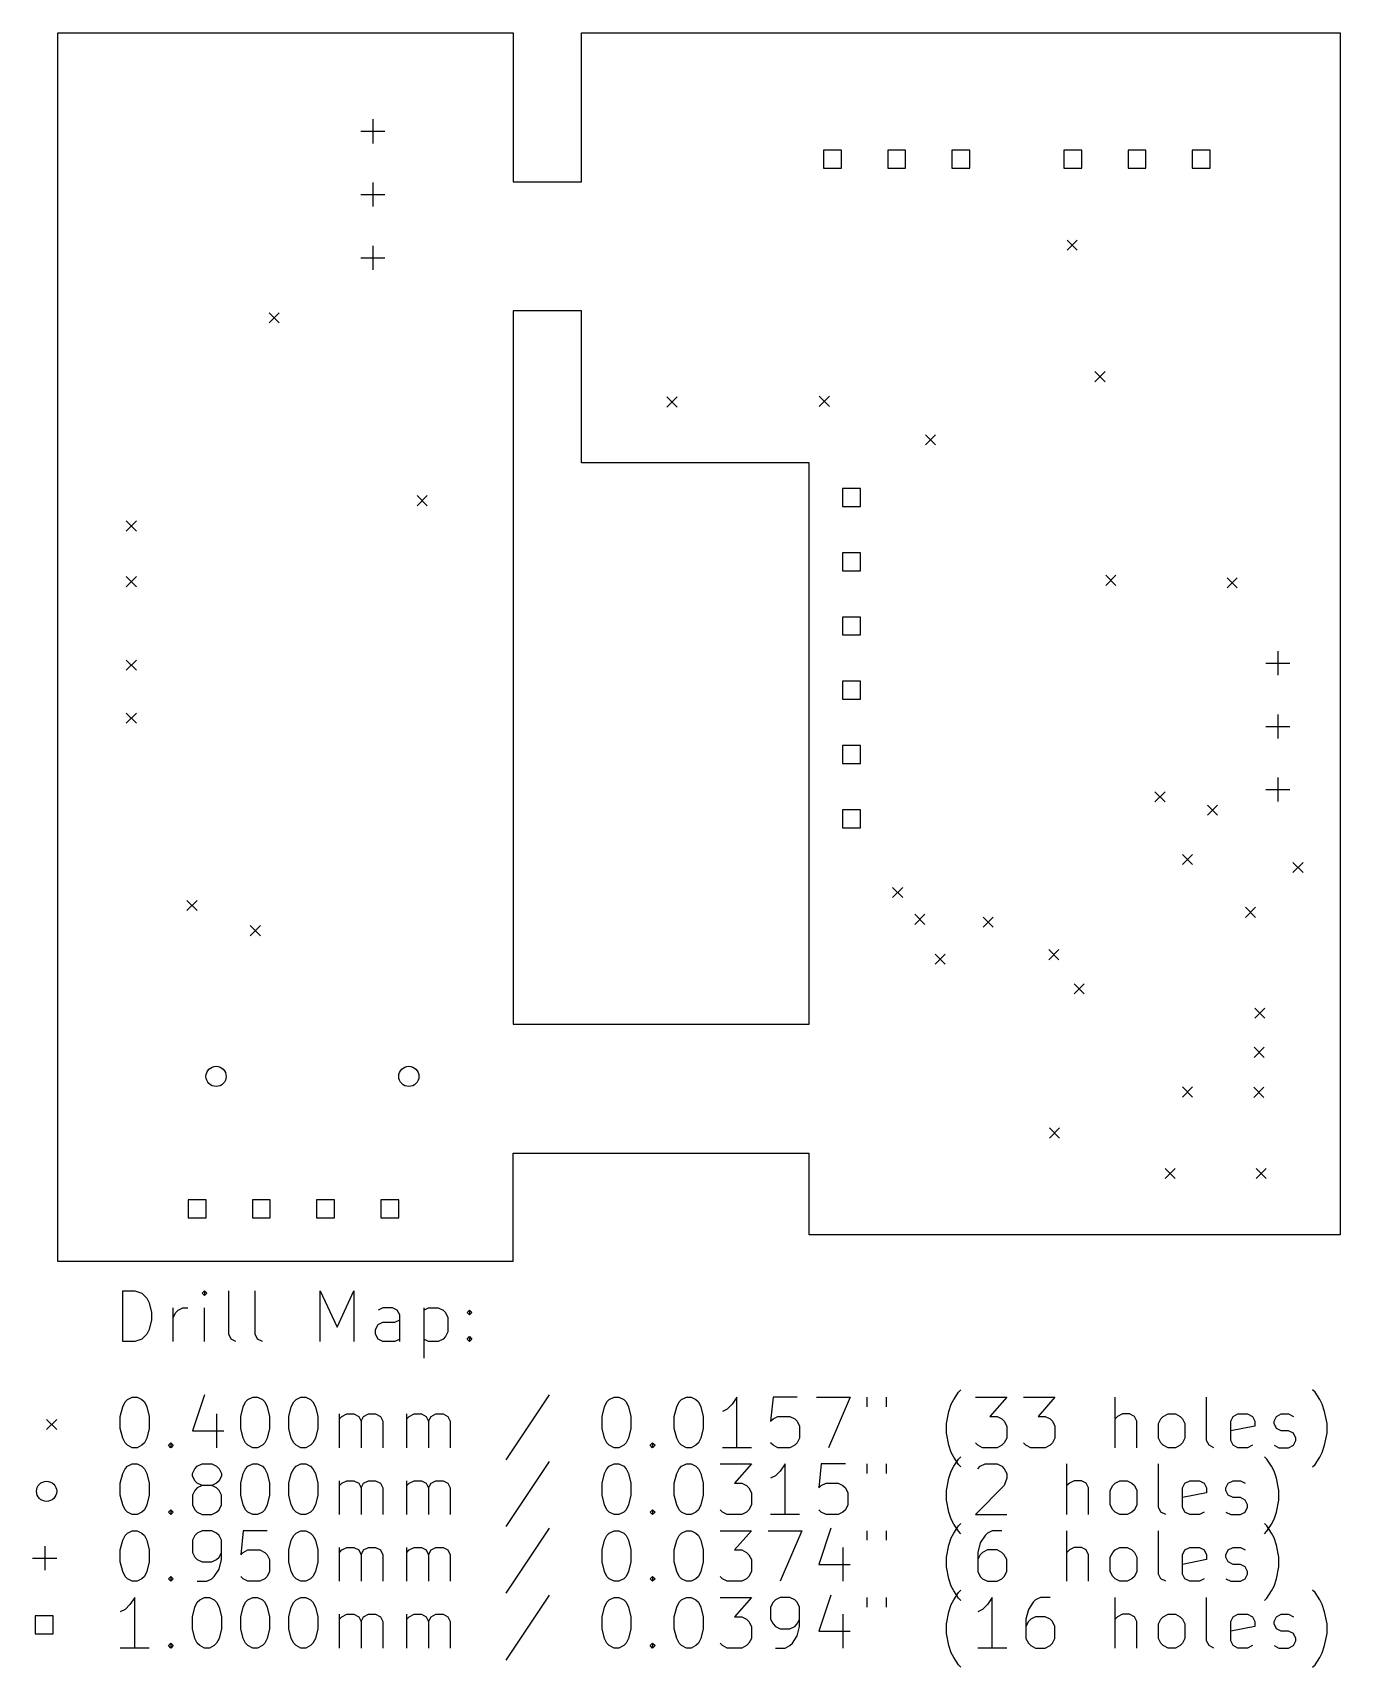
# Model space of a CAD drawing. Extents: x 3.47 to 5.51, y -4.55 to -2.01.
import ezdxf

# ---------------------------------------------------------------- set-up
doc = ezdxf.new("R2010")
doc.units = 0
doc.header["$MEASUREMENT"] = 0
doc.layers.add('BLACK', color=7, linetype='CONTINUOUS')

msp = doc.modelspace()

# ---------------------------------------------------------------- linework, layer by layer
at = {"layer": 'BLACK', "linetype": 'CONTINUOUS'}
for p, q in [((3.5118, -2.0079), (4.2205, -2.0079)), ((3.5118, -3.9203), (3.5118, -2.0079)), ((4.2205, -2.0079), (4.2205, -2.2402)), ((4.3268, -2.0079), (5.5079, -2.0079)), ((4.3268, -2.2402), (4.3268, -2.0079)), ((5.5079, -2.0079), (5.5079, -3.8789)), ((3.9833, -2.1614), (4.0207, -2.1614)), ((4.002, -2.1427), (4.002, -2.1801)), ((4.7312, -2.1908), (4.7034, -2.1908)), ((4.7034, -2.1908), (4.7034, -2.2186)), ((4.7312, -2.2186), (4.7312, -2.1908)), ((4.8312, -2.1908), (4.8034, -2.1908)), ((4.8034, -2.1908), (4.8034, -2.2186)), ((4.8312, -2.2186), (4.8312, -2.1908)), ((4.9312, -2.1908), (4.9034, -2.1908)), ((4.9034, -2.1908), (4.9034, -2.2186)), ((4.9312, -2.2186), (4.9312, -2.1908)), ((5.1053, -2.1908), (5.0774, -2.1908)), ((5.0774, -2.1908), (5.0774, -2.2186)), ((5.1053, -2.2186), (5.1053, -2.1908)), ((5.2053, -2.1908), (5.1774, -2.1908)), ((5.1774, -2.1908), (5.1774, -2.2186)), ((5.2053, -2.2186), (5.2053, -2.1908)), ((5.3053, -2.1908), (5.2774, -2.1908)), ((5.2774, -2.1908), (5.2774, -2.2186)), ((5.3053, -2.2186), (5.3053, -2.1908)), ((4.7034, -2.2186), (4.7312, -2.2186)), ((4.8034, -2.2186), (4.8312, -2.2186)), ((4.9034, -2.2186), (4.9312, -2.2186)), ((5.0774, -2.2186), (5.1053, -2.2186)), ((5.1774, -2.2186), (5.2053, -2.2186)), ((5.2774, -2.2186), (5.3053, -2.2186)), ((3.9833, -2.2598), (4.0207, -2.2598)), ((4.002, -2.2411), (4.002, -2.2785)), ((4.2205, -2.2402), (4.3268, -2.2402)), ((4.002, -2.3396), (4.002, -2.377)), ((5.0827, -2.3307), (5.0984, -2.3465)), ((5.0984, -2.3307), (5.0827, -2.3465)), ((3.9833, -2.3583), (4.0207, -2.3583)), ((4.2205, -2.4409), (4.2205, -3.5512)), ((4.3268, -2.4409), (4.2205, -2.4409)), ((4.3268, -2.6772), (4.3268, -2.4409)), ((3.8406, -2.4439), (3.8563, -2.4596)), ((3.8563, -2.4439), (3.8406, -2.4596)), ((5.126, -2.5354), (5.1417, -2.5512)), ((5.1417, -2.5354), (5.126, -2.5512)), ((4.4596, -2.5748), (4.4754, -2.5906)), ((4.4754, -2.5748), (4.4596, -2.5906)), ((4.6969, -2.5738), (4.7126, -2.5896)), ((4.7126, -2.5738), (4.6969, -2.5896)), ((4.8622, -2.6339), (4.878, -2.6496)), ((4.878, -2.6339), (4.8622, -2.6496)), ((4.6811, -2.6772), (4.3268, -2.6772)), ((4.6811, -3.5512), (4.6811, -2.6772)), ((4.761, -2.7174), (4.7331, -2.7174)), ((4.7331, -2.7174), (4.7331, -2.7452)), ((4.761, -2.7452), (4.761, -2.7174)), ((4.0709, -2.7283), (4.0866, -2.7441)), ((4.0866, -2.7283), (4.0709, -2.7441)), ((4.7331, -2.7452), (4.761, -2.7452)), ((3.6181, -2.7677), (3.6339, -2.7835)), ((3.6339, -2.7677), (3.6181, -2.7835)), ((4.761, -2.8174), (4.7331, -2.8174)), ((4.7331, -2.8174), (4.7331, -2.8452)), ((4.761, -2.8452), (4.761, -2.8174)), ((4.7331, -2.8452), (4.761, -2.8452)), ((3.6181, -2.8543), (3.6339, -2.8701)), ((3.6339, -2.8543), (3.6181, -2.8701)), ((5.1427, -2.8524), (5.1585, -2.8681)), ((5.1585, -2.8524), (5.1427, -2.8681)), ((5.3317, -2.8563), (5.3474, -2.872)), ((5.3474, -2.8563), (5.3317, -2.872)), ((4.761, -2.9174), (4.7331, -2.9174)), ((4.7331, -2.9174), (4.7331, -2.9452)), ((4.761, -2.9452), (4.761, -2.9174)), ((4.7331, -2.9452), (4.761, -2.9452)), ((5.4104, -2.9705), (5.4104, -3.0079)), ((3.6181, -2.9843), (3.6339, -3)), ((3.6339, -2.9843), (3.6181, -3)), ((5.3917, -2.9892), (5.4291, -2.9892)), ((4.761, -3.0174), (4.7331, -3.0174)), ((4.7331, -3.0174), (4.7331, -3.0452)), ((4.761, -3.0452), (4.761, -3.0174)), ((4.7331, -3.0452), (4.761, -3.0452)), ((3.6181, -3.0669), (3.6339, -3.0827)), ((3.6339, -3.0669), (3.6181, -3.0827)), ((5.4104, -3.0689), (5.4104, -3.1063)), ((5.3917, -3.0876), (5.4291, -3.0876)), ((4.761, -3.1174), (4.7331, -3.1174)), ((4.7331, -3.1174), (4.7331, -3.1452)), ((4.761, -3.1452), (4.761, -3.1174)), ((4.7331, -3.1452), (4.761, -3.1452)), ((5.4104, -3.1673), (5.4104, -3.2047)), ((5.2193, -3.1894), (5.235, -3.2051)), ((5.235, -3.1894), (5.2193, -3.2051)), ((5.3917, -3.186), (5.4291, -3.186)), ((4.761, -3.2174), (4.7331, -3.2174)), ((4.7331, -3.2174), (4.7331, -3.2452)), ((4.761, -3.2452), (4.761, -3.2174)), ((5.3012, -3.2101), (5.3169, -3.2258)), ((5.3169, -3.2101), (5.3012, -3.2258)), ((4.7331, -3.2452), (4.761, -3.2452)), ((5.2622, -3.2868), (5.278, -3.3025)), ((5.278, -3.2868), (5.2622, -3.3025)), ((5.4341, -3.2992), (5.4498, -3.315)), ((5.4498, -3.2992), (5.4341, -3.315)), ((3.7126, -3.3583), (3.7283, -3.374)), ((3.7283, -3.3583), (3.7126, -3.374)), ((4.811, -3.3382), (4.8268, -3.3539)), ((4.8268, -3.3382), (4.811, -3.3539)), ((4.8455, -3.3799), (4.8612, -3.3957)), ((4.8612, -3.3799), (4.8455, -3.3957)), ((5.3602, -3.3691), (5.376, -3.3848)), ((5.376, -3.3691), (5.3602, -3.3848)), ((3.811, -3.3976), (3.8268, -3.4134)), ((3.8268, -3.3976), (3.811, -3.4134)), ((4.952, -3.3843), (4.9677, -3.4)), ((4.9677, -3.3843), (4.952, -3.4)), ((4.877, -3.4419), (4.8927, -3.4577)), ((4.8927, -3.4419), (4.877, -3.4577)), ((5.0541, -3.435), (5.0699, -3.4508)), ((5.0699, -3.435), (5.0541, -3.4508)), ((5.0935, -3.4882), (5.1092, -3.5039)), ((5.1092, -3.4882), (5.0935, -3.5039)), ((5.3748, -3.526), (5.3906, -3.5417)), ((5.3906, -3.526), (5.3748, -3.5417)), ((4.2205, -3.5512), (4.6811, -3.5512)), ((5.3736, -3.587), (5.3894, -3.6028)), ((5.3894, -3.587), (5.3736, -3.6028)), ((5.2622, -3.6488), (5.278, -3.6646)), ((5.278, -3.6488), (5.2622, -3.6646)), ((5.3732, -3.6492), (5.389, -3.665)), ((5.389, -3.6492), (5.3732, -3.665)), ((5.0551, -3.7126), (5.0709, -3.7283)), ((5.0709, -3.7126), (5.0551, -3.7283)), ((4.2205, -3.9203), (4.2205, -3.752)), ((4.2205, -3.752), (4.6811, -3.752)), ((4.6811, -3.8789), (4.6811, -3.752)), ((5.2352, -3.7756), (5.251, -3.7913)), ((5.251, -3.7756), (5.2352, -3.7913)), ((5.377, -3.7756), (5.3927, -3.7913)), ((5.3927, -3.7756), (5.377, -3.7913)), ((3.7423, -3.8247), (3.7144, -3.8247)), ((3.7144, -3.8247), (3.7144, -3.8525)), ((3.7423, -3.8525), (3.7423, -3.8247)), ((3.8423, -3.8247), (3.8144, -3.8247)), ((3.8144, -3.8247), (3.8144, -3.8525)), ((3.8423, -3.8525), (3.8423, -3.8247)), ((3.9423, -3.8247), (3.9144, -3.8247)), ((3.9144, -3.8247), (3.9144, -3.8525)), ((3.9423, -3.8525), (3.9423, -3.8247)), ((4.0423, -3.8247), (4.0144, -3.8247)), ((4.0144, -3.8247), (4.0144, -3.8525)), ((4.0423, -3.8525), (4.0423, -3.8247)), ((3.7144, -3.8525), (3.7423, -3.8525)), ((3.8144, -3.8525), (3.8423, -3.8525)), ((3.9144, -3.8525), (3.9423, -3.8525)), ((4.0144, -3.8525), (4.0423, -3.8525)), ((5.5079, -3.8789), (4.6811, -3.8789)), ((4.2205, -3.9203), (3.5118, -3.9203)), ((3.6125, -4.0449), (3.6125, -3.9661)), ((3.6125, -3.9661), (3.6313, -3.9661)), ((3.6313, -3.9661), (3.6425, -3.9699)), ((3.74, -3.9661), (3.7362, -3.9699)), ((3.7437, -3.9699), (3.74, -3.9661)), ((3.74, -3.9661), (3.74, -3.9736)), ((3.7775, -4.0336), (3.7775, -3.9661)), ((3.8187, -4.0336), (3.8187, -3.9661)), ((3.92, -4.0449), (3.92, -3.9661)), ((3.92, -3.9661), (3.9462, -4.0224)), ((3.9462, -4.0224), (3.9725, -3.9661)), ((3.9725, -3.9661), (3.9725, -4.0449)), ((3.6425, -3.9699), (3.65, -3.9774)), ((3.65, -3.9774), (3.6538, -3.9849)), ((3.6538, -3.9849), (3.6575, -3.9999)), ((3.6913, -4.0449), (3.6913, -3.9924)), ((3.6987, -3.9961), (3.7062, -3.9924)), ((3.7062, -3.9924), (3.7137, -3.9924)), ((3.7362, -3.9699), (3.74, -3.9736)), ((3.74, -3.9736), (3.7437, -3.9699)), ((3.74, -4.0449), (3.74, -3.9924)), ((4.0175, -3.9924), (4.01, -3.9961)), ((4.0325, -3.9924), (4.0175, -3.9924)), ((4.04, -3.9961), (4.0325, -3.9924)), ((4.0812, -3.9924), (4.0812, -4.0711)), ((4.0812, -3.9961), (4.0887, -3.9924)), ((4.0887, -3.9924), (4.1037, -3.9924)), ((4.1037, -3.9924), (4.1112, -3.9961)), ((3.6575, -4.0111), (3.6538, -4.0261)), ((3.6575, -3.9999), (3.6575, -4.0111)), ((3.6913, -4.0074), (3.695, -3.9999)), ((3.695, -3.9999), (3.6987, -3.9961)), ((4.0062, -4.0261), (4.01, -4.0186)), ((4.01, -4.0186), (4.0175, -4.0149)), ((4.0175, -4.0149), (4.0362, -4.0149)), ((4.0362, -4.0149), (4.0437, -4.0111)), ((4.0437, -4.0036), (4.04, -3.9961)), ((4.0437, -4.0449), (4.0437, -4.0036)), ((4.1112, -3.9961), (4.1149, -3.9999)), ((4.1149, -3.9999), (4.1187, -4.0074)), ((4.1187, -4.0074), (4.1187, -4.0299)), ((4.1487, -3.9999), (4.1524, -3.9961)), ((4.1524, -4.0036), (4.1487, -3.9999)), ((4.1524, -3.9961), (4.1562, -3.9999)), ((4.1524, -3.9961), (4.1524, -4.0036)), ((4.1562, -3.9999), (4.1524, -4.0036)), ((3.6313, -4.0449), (3.6125, -4.0449)), ((3.6425, -4.0411), (3.6313, -4.0449)), ((3.65, -4.0336), (3.6425, -4.0411)), ((3.6538, -4.0261), (3.65, -4.0336)), ((3.7812, -4.0411), (3.7775, -4.0336)), ((3.7887, -4.0449), (3.7812, -4.0411)), ((3.8225, -4.0411), (3.8187, -4.0336)), ((3.83, -4.0449), (3.8225, -4.0411)), ((4.0062, -4.0336), (4.0062, -4.0261)), ((4.01, -4.0411), (4.0062, -4.0336)), ((4.0175, -4.0449), (4.01, -4.0411)), ((4.0362, -4.0449), (4.0175, -4.0449)), ((4.0437, -4.0411), (4.0362, -4.0449)), ((4.0887, -4.0449), (4.0812, -4.0411)), ((4.1037, -4.0449), (4.0887, -4.0449)), ((4.1112, -4.0411), (4.1037, -4.0449)), ((4.1149, -4.0374), (4.1112, -4.0411)), ((4.1187, -4.0299), (4.1149, -4.0374)), ((4.1487, -4.0411), (4.1524, -4.0374)), ((4.1524, -4.0449), (4.1487, -4.0411)), ((4.1524, -4.0374), (4.1562, -4.0411)), ((4.1524, -4.0374), (4.1524, -4.0449)), ((4.1562, -4.0411), (4.1524, -4.0449)), ((4.9136, -4.124), (4.9173, -4.1202)), ((5.4685, -4.124), (5.4648, -4.1202)), ((3.6088, -4.1615), (3.6125, -4.1465)), ((3.6125, -4.1465), (3.6163, -4.139)), ((3.6163, -4.139), (3.62, -4.1352)), ((3.62, -4.1352), (3.6275, -4.1315)), ((3.6275, -4.1315), (3.635, -4.1315)), ((3.635, -4.1315), (3.6425, -4.1352)), ((3.6425, -4.1352), (3.6463, -4.139)), ((3.6463, -4.139), (3.65, -4.1465)), ((3.65, -4.1465), (3.6538, -4.1615)), ((3.74, -4.1277), (3.7212, -4.184)), ((3.7962, -4.1615), (3.8, -4.1465)), ((3.8, -4.1465), (3.8037, -4.139)), ((3.8037, -4.139), (3.8075, -4.1352)), ((3.8075, -4.1352), (3.815, -4.1315)), ((3.815, -4.1315), (3.8225, -4.1315)), ((3.8225, -4.1315), (3.83, -4.1352)), ((3.83, -4.1352), (3.8337, -4.139)), ((3.8337, -4.139), (3.8375, -4.1465)), ((3.8375, -4.1465), (3.8412, -4.1615)), ((3.8712, -4.1615), (3.875, -4.1465)), ((3.875, -4.1465), (3.8787, -4.139)), ((3.8787, -4.139), (3.8825, -4.1352)), ((3.8825, -4.1352), (3.89, -4.1315)), ((3.89, -4.1315), (3.8975, -4.1315)), ((3.8975, -4.1315), (3.905, -4.1352)), ((3.905, -4.1352), (3.9087, -4.139)), ((3.9087, -4.139), (3.9125, -4.1465)), ((3.9125, -4.1465), (3.9162, -4.1615)), ((4.2762, -4.1277), (4.2087, -4.229)), ((4.3587, -4.1615), (4.3624, -4.1465)), ((4.3624, -4.1465), (4.3662, -4.139)), ((4.3662, -4.139), (4.3699, -4.1352)), ((4.3699, -4.1352), (4.3774, -4.1315)), ((4.3774, -4.1315), (4.3849, -4.1315)), ((4.3849, -4.1315), (4.3924, -4.1352)), ((4.3924, -4.1352), (4.3962, -4.139)), ((4.3962, -4.139), (4.3999, -4.1465)), ((4.3999, -4.1465), (4.4037, -4.1615)), ((4.4712, -4.1615), (4.4749, -4.1465)), ((4.4749, -4.1465), (4.4787, -4.139)), ((4.4787, -4.139), (4.4824, -4.1352)), ((4.4824, -4.1352), (4.4899, -4.1315)), ((4.4899, -4.1315), (4.4974, -4.1315)), ((4.4974, -4.1315), (4.5049, -4.1352)), ((4.5049, -4.1352), (4.5086, -4.139)), ((4.5086, -4.139), (4.5124, -4.1465)), ((4.5124, -4.1465), (4.5161, -4.1615)), ((4.5611, -4.1427), (4.5536, -4.1502)), ((4.5686, -4.1315), (4.5611, -4.1427)), ((4.5686, -4.2102), (4.5686, -4.1315)), ((4.6249, -4.1315), (4.6211, -4.169)), ((4.6624, -4.1315), (4.6249, -4.1315)), ((4.6924, -4.1315), (4.7449, -4.1315)), ((4.7449, -4.1315), (4.7111, -4.2102)), ((4.7711, -4.1315), (4.7711, -4.1465)), ((4.8011, -4.1315), (4.8011, -4.1465)), ((4.8986, -4.154), (4.9023, -4.1427)), ((4.9023, -4.1427), (4.9061, -4.1352)), ((4.9061, -4.1352), (4.9136, -4.124)), ((4.9398, -4.1315), (4.9886, -4.1315)), ((4.9886, -4.1315), (4.9623, -4.1615)), ((5.0148, -4.1315), (5.0636, -4.1315)), ((5.0636, -4.1315), (5.0373, -4.1615)), ((5.1573, -4.2102), (5.1573, -4.1315)), ((5.2998, -4.199), (5.2998, -4.1315)), ((5.476, -4.1352), (5.4685, -4.124)), ((5.4798, -4.1427), (5.476, -4.1352)), ((5.4835, -4.154), (5.4798, -4.1427)), ((3.4941, -4.1663), (3.5098, -4.1821)), ((3.5098, -4.1663), (3.4941, -4.1821)), ((3.6088, -4.1802), (3.6088, -4.1615)), ((3.6538, -4.1615), (3.6538, -4.1802)), ((3.7587, -4.1577), (3.7587, -4.2102)), ((3.7962, -4.1802), (3.7962, -4.1615)), ((3.8412, -4.1615), (3.8412, -4.1802)), ((3.8712, -4.1802), (3.8712, -4.1615)), ((3.9162, -4.1615), (3.9162, -4.1802)), ((3.95, -4.2102), (3.95, -4.1577)), ((3.95, -4.1652), (3.9537, -4.1615)), ((3.9537, -4.1615), (3.9612, -4.1577)), ((3.9612, -4.1577), (3.9725, -4.1577)), ((3.9725, -4.1577), (3.98, -4.1615)), ((3.98, -4.1615), (3.9837, -4.169)), ((3.9837, -4.169), (3.9875, -4.1615)), ((3.9837, -4.169), (3.9837, -4.2102)), ((3.9875, -4.1615), (3.995, -4.1577)), ((3.995, -4.1577), (4.0062, -4.1577)), ((4.0062, -4.1577), (4.0137, -4.1615)), ((4.0137, -4.1615), (4.0175, -4.169)), ((4.0175, -4.169), (4.0175, -4.2102)), ((4.055, -4.2102), (4.055, -4.1577)), ((4.055, -4.1652), (4.0587, -4.1615)), ((4.0587, -4.1615), (4.0662, -4.1577)), ((4.0662, -4.1577), (4.0775, -4.1577)), ((4.0775, -4.1577), (4.085, -4.1615)), ((4.085, -4.1615), (4.0887, -4.169)), ((4.0887, -4.169), (4.0925, -4.1615)), ((4.0887, -4.169), (4.0887, -4.2102)), ((4.0925, -4.1615), (4.0999, -4.1577)), ((4.0999, -4.1577), (4.1112, -4.1577)), ((4.1112, -4.1577), (4.1187, -4.1615)), ((4.1187, -4.1615), (4.1224, -4.169)), ((4.1224, -4.169), (4.1224, -4.2102)), ((4.3587, -4.1802), (4.3587, -4.1615)), ((4.4037, -4.1615), (4.4037, -4.1802)), ((4.4712, -4.1802), (4.4712, -4.1615)), ((4.5161, -4.1615), (4.5161, -4.1802)), ((4.5536, -4.1502), (4.5461, -4.154)), ((4.6211, -4.169), (4.6249, -4.1652)), ((4.6249, -4.1652), (4.6324, -4.1615)), ((4.6324, -4.1615), (4.6511, -4.1615)), ((4.6511, -4.1615), (4.6586, -4.1652)), ((4.6586, -4.1652), (4.6624, -4.169)), ((4.6624, -4.169), (4.6661, -4.1765)), ((4.8949, -4.1727), (4.8986, -4.154)), ((4.9623, -4.1615), (4.9736, -4.1615)), ((4.9736, -4.1615), (4.9811, -4.1652)), ((4.9811, -4.1652), (4.9848, -4.169)), ((4.9848, -4.169), (4.9886, -4.1765)), ((5.0373, -4.1615), (5.0486, -4.1615)), ((5.0486, -4.1615), (5.0561, -4.1652)), ((5.0561, -4.1652), (5.0598, -4.169)), ((5.0598, -4.169), (5.0636, -4.1765)), ((5.1611, -4.1615), (5.1573, -4.1652)), ((5.1686, -4.1577), (5.1611, -4.1615)), ((5.1798, -4.1577), (5.1686, -4.1577)), ((5.1873, -4.1615), (5.1798, -4.1577)), ((5.1911, -4.169), (5.1873, -4.1615)), ((5.1911, -4.2102), (5.1911, -4.169)), ((5.2248, -4.1727), (5.2286, -4.1652)), ((5.2286, -4.1652), (5.2323, -4.1615)), ((5.2323, -4.1615), (5.2398, -4.1577)), ((5.2398, -4.1577), (5.2511, -4.1577)), ((5.2511, -4.1577), (5.2586, -4.1615)), ((5.2586, -4.1615), (5.2623, -4.1652)), ((5.2623, -4.1652), (5.2661, -4.1727)), ((5.3373, -4.169), (5.341, -4.1615)), ((5.3373, -4.199), (5.3373, -4.169)), ((5.341, -4.1615), (5.3485, -4.1577)), ((5.3485, -4.1577), (5.3635, -4.1577)), ((5.3635, -4.1577), (5.371, -4.1615)), ((5.371, -4.1615), (5.3748, -4.169)), ((5.3748, -4.169), (5.3748, -4.1765)), ((5.4048, -4.169), (5.4085, -4.1615)), ((5.4048, -4.1727), (5.4048, -4.169)), ((5.4085, -4.1615), (5.416, -4.1577)), ((5.416, -4.1577), (5.4273, -4.1577)), ((5.4273, -4.1577), (5.4348, -4.1615)), ((5.4873, -4.1727), (5.4835, -4.154)), ((3.6125, -4.1952), (3.6088, -4.1802)), ((3.6163, -4.2027), (3.6125, -4.1952)), ((3.65, -4.1952), (3.6463, -4.2027)), ((3.6538, -4.1802), (3.65, -4.1952)), ((3.7212, -4.184), (3.77, -4.184)), ((3.8, -4.1952), (3.7962, -4.1802)), ((3.8037, -4.2027), (3.8, -4.1952)), ((3.8375, -4.1952), (3.8337, -4.2027)), ((3.8412, -4.1802), (3.8375, -4.1952)), ((3.875, -4.1952), (3.8712, -4.1802)), ((3.8787, -4.2027), (3.875, -4.1952)), ((3.9125, -4.1952), (3.9087, -4.2027)), ((3.9162, -4.1802), (3.9125, -4.1952)), ((4.3624, -4.1952), (4.3587, -4.1802)), ((4.3662, -4.2027), (4.3624, -4.1952)), ((4.3999, -4.1952), (4.3962, -4.2027)), ((4.4037, -4.1802), (4.3999, -4.1952)), ((4.4749, -4.1952), (4.4712, -4.1802)), ((4.4787, -4.2027), (4.4749, -4.1952)), ((4.5124, -4.1952), (4.5086, -4.2027)), ((4.5161, -4.1802), (4.5124, -4.1952)), ((4.6661, -4.1952), (4.6624, -4.2027)), ((4.6661, -4.1765), (4.6661, -4.1952)), ((4.8949, -4.1877), (4.8949, -4.1727)), ((4.8986, -4.2065), (4.8949, -4.1877)), ((4.9886, -4.1952), (4.9848, -4.2027)), ((4.9886, -4.1765), (4.9886, -4.1952)), ((5.0636, -4.1952), (5.0598, -4.2027)), ((5.0636, -4.1765), (5.0636, -4.1952)), ((5.2248, -4.1952), (5.2248, -4.1727)), ((5.2286, -4.2027), (5.2248, -4.1952)), ((5.2661, -4.1952), (5.2623, -4.2027)), ((5.2661, -4.1727), (5.2661, -4.1952)), ((5.3748, -4.1765), (5.3373, -4.184)), ((5.4085, -4.1802), (5.4048, -4.1727)), ((5.416, -4.184), (5.4085, -4.1802)), ((5.4273, -4.184), (5.416, -4.184)), ((5.4348, -4.1877), (5.4273, -4.184)), ((5.4385, -4.1952), (5.4348, -4.1877)), ((5.4385, -4.199), (5.4385, -4.1952)), ((5.4835, -4.2065), (5.4873, -4.1877)), ((5.4873, -4.1877), (5.4873, -4.1727)), ((3.62, -4.2065), (3.6163, -4.2027)), ((3.6275, -4.2102), (3.62, -4.2065)), ((3.635, -4.2102), (3.6275, -4.2102)), ((3.6425, -4.2065), (3.635, -4.2102)), ((3.6463, -4.2027), (3.6425, -4.2065)), ((3.6838, -4.2065), (3.6875, -4.2027)), ((3.6875, -4.2102), (3.6838, -4.2065)), ((3.6875, -4.2027), (3.6913, -4.2065)), ((3.6875, -4.2027), (3.6875, -4.2102)), ((3.6913, -4.2065), (3.6875, -4.2102)), ((3.8075, -4.2065), (3.8037, -4.2027)), ((3.815, -4.2102), (3.8075, -4.2065)), ((3.8225, -4.2102), (3.815, -4.2102)), ((3.83, -4.2065), (3.8225, -4.2102)), ((3.8337, -4.2027), (3.83, -4.2065)), ((3.8825, -4.2065), (3.8787, -4.2027)), ((3.89, -4.2102), (3.8825, -4.2065)), ((3.8975, -4.2102), (3.89, -4.2102)), ((3.905, -4.2065), (3.8975, -4.2102)), ((3.9087, -4.2027), (3.905, -4.2065)), ((4.3699, -4.2065), (4.3662, -4.2027)), ((4.3774, -4.2102), (4.3699, -4.2065)), ((4.3849, -4.2102), (4.3774, -4.2102)), ((4.3924, -4.2065), (4.3849, -4.2102)), ((4.3962, -4.2027), (4.3924, -4.2065)), ((4.4337, -4.2065), (4.4374, -4.2027)), ((4.4374, -4.2102), (4.4337, -4.2065)), ((4.4374, -4.2027), (4.4412, -4.2065)), ((4.4374, -4.2027), (4.4374, -4.2102)), ((4.4412, -4.2065), (4.4374, -4.2102)), ((4.4824, -4.2065), (4.4787, -4.2027)), ((4.4899, -4.2102), (4.4824, -4.2065)), ((4.4974, -4.2102), (4.4899, -4.2102)), ((4.5049, -4.2065), (4.4974, -4.2102)), ((4.5086, -4.2027), (4.5049, -4.2065)), ((4.5911, -4.2102), (4.5461, -4.2102)), ((4.6249, -4.2065), (4.6211, -4.2027)), ((4.6324, -4.2102), (4.6249, -4.2065)), ((4.6511, -4.2102), (4.6324, -4.2102)), ((4.6586, -4.2065), (4.6511, -4.2102)), ((4.6624, -4.2027), (4.6586, -4.2065)), ((4.9023, -4.2177), (4.8986, -4.2065)), ((4.9061, -4.2252), (4.9023, -4.2177)), ((4.9436, -4.2065), (4.9398, -4.2027)), ((4.9511, -4.2102), (4.9436, -4.2065)), ((4.9736, -4.2102), (4.9511, -4.2102)), ((4.9811, -4.2065), (4.9736, -4.2102)), ((4.9848, -4.2027), (4.9811, -4.2065)), ((5.0186, -4.2065), (5.0148, -4.2027)), ((5.0261, -4.2102), (5.0186, -4.2065)), ((5.0486, -4.2102), (5.0261, -4.2102)), ((5.0561, -4.2065), (5.0486, -4.2102)), ((5.0598, -4.2027), (5.0561, -4.2065)), ((5.2323, -4.2065), (5.2286, -4.2027)), ((5.2398, -4.2102), (5.2323, -4.2065)), ((5.2511, -4.2102), (5.2398, -4.2102)), ((5.2586, -4.2065), (5.2511, -4.2102)), ((5.2623, -4.2027), (5.2586, -4.2065)), ((5.3035, -4.2065), (5.2998, -4.199)), ((5.311, -4.2102), (5.3035, -4.2065)), ((5.341, -4.2065), (5.3373, -4.199)), ((5.3485, -4.2102), (5.341, -4.2065)), ((5.3635, -4.2102), (5.3485, -4.2102)), ((5.371, -4.2065), (5.3635, -4.2102)), ((5.4048, -4.2065), (5.4123, -4.2102)), ((5.4123, -4.2102), (5.4273, -4.2102)), ((5.4273, -4.2102), (5.4348, -4.2065)), ((5.4348, -4.2065), (5.4385, -4.199)), ((5.476, -4.2252), (5.4798, -4.2177)), ((5.4798, -4.2177), (5.4835, -4.2065)), ((3.6125, -4.2504), (3.6163, -4.2429)), ((3.6163, -4.2429), (3.62, -4.2392)), ((3.62, -4.2392), (3.6275, -4.2354)), ((3.6275, -4.2354), (3.635, -4.2354)), ((3.635, -4.2354), (3.6425, -4.2392)), ((3.6425, -4.2392), (3.6463, -4.2429)), ((3.6463, -4.2429), (3.65, -4.2504)), ((3.7212, -4.2504), (3.725, -4.2429)), ((3.725, -4.2429), (3.7287, -4.2392)), ((3.7287, -4.2392), (3.7362, -4.2354)), ((3.7362, -4.2354), (3.7512, -4.2354)), ((3.7512, -4.2354), (3.7587, -4.2392)), ((3.7587, -4.2392), (3.7625, -4.2429)), ((3.7625, -4.2429), (3.7662, -4.2504)), ((3.8, -4.2504), (3.8037, -4.2429)), ((3.8037, -4.2429), (3.8075, -4.2392)), ((3.8075, -4.2392), (3.815, -4.2354)), ((3.815, -4.2354), (3.8225, -4.2354)), ((3.8225, -4.2354), (3.83, -4.2392)), ((3.83, -4.2392), (3.8337, -4.2429)), ((3.8337, -4.2429), (3.8375, -4.2504)), ((3.875, -4.2504), (3.8787, -4.2429)), ((3.8787, -4.2429), (3.8825, -4.2392)), ((3.8825, -4.2392), (3.89, -4.2354)), ((3.89, -4.2354), (3.8975, -4.2354)), ((3.8975, -4.2354), (3.905, -4.2392)), ((3.905, -4.2392), (3.9087, -4.2429)), ((3.9087, -4.2429), (3.9125, -4.2504)), ((4.2762, -4.2317), (4.2087, -4.3329)), ((4.3624, -4.2504), (4.3662, -4.2429)), ((4.3662, -4.2429), (4.3699, -4.2392)), ((4.3699, -4.2392), (4.3774, -4.2354)), ((4.3774, -4.2354), (4.3849, -4.2354)), ((4.3849, -4.2354), (4.3924, -4.2392)), ((4.3924, -4.2392), (4.3962, -4.2429)), ((4.3962, -4.2429), (4.3999, -4.2504)), ((4.4749, -4.2504), (4.4787, -4.2429)), ((4.4787, -4.2429), (4.4824, -4.2392)), ((4.4824, -4.2392), (4.4899, -4.2354)), ((4.4899, -4.2354), (4.4974, -4.2354)), ((4.4974, -4.2354), (4.5049, -4.2392)), ((4.5049, -4.2392), (4.5086, -4.2429)), ((4.5086, -4.2429), (4.5124, -4.2504)), ((4.5424, -4.2354), (4.5911, -4.2354)), ((4.5911, -4.2354), (4.5649, -4.2654)), ((4.6361, -4.2467), (4.6286, -4.2542)), ((4.6436, -4.2354), (4.6361, -4.2467)), ((4.6436, -4.3142), (4.6436, -4.2354)), ((4.6999, -4.2354), (4.6961, -4.2729)), ((4.7374, -4.2354), (4.6999, -4.2354)), ((4.7711, -4.2354), (4.7711, -4.2504)), ((4.8011, -4.2354), (4.8011, -4.2504)), ((4.8986, -4.2579), (4.9023, -4.2467)), ((4.9023, -4.2467), (4.9061, -4.2392)), ((4.9136, -4.2365), (4.9061, -4.2252)), ((4.9061, -4.2392), (4.9136, -4.2279)), ((4.9136, -4.2279), (4.9173, -4.2242)), ((4.9173, -4.2402), (4.9136, -4.2365)), ((4.9436, -4.2429), (4.9473, -4.2392)), ((4.9473, -4.2392), (4.9548, -4.2354)), ((4.9548, -4.2354), (4.9736, -4.2354)), ((4.9736, -4.2354), (4.9811, -4.2392)), ((4.9811, -4.2392), (4.9848, -4.2429)), ((4.9848, -4.2429), (4.9886, -4.2504)), ((5.0823, -4.3142), (5.0823, -4.2354)), ((5.2248, -4.3029), (5.2248, -4.2354)), ((5.3935, -4.2279), (5.3898, -4.2242)), ((5.401, -4.2392), (5.3935, -4.2279)), ((5.4048, -4.2467), (5.401, -4.2392)), ((5.4085, -4.2579), (5.4048, -4.2467)), ((5.4648, -4.2402), (5.4685, -4.2365)), ((5.4685, -4.2365), (5.476, -4.2252)), ((3.6088, -4.2654), (3.6125, -4.2504)), ((3.6088, -4.2842), (3.6088, -4.2654)), ((3.65, -4.2504), (3.6538, -4.2654)), ((3.6538, -4.2654), (3.6538, -4.2842)), ((3.7212, -4.2542), (3.7212, -4.2504)), ((3.725, -4.2617), (3.7212, -4.2542)), ((3.7287, -4.2654), (3.725, -4.2617)), ((3.7287, -4.2729), (3.725, -4.2767)), ((3.7362, -4.2692), (3.7287, -4.2654)), ((3.7362, -4.2692), (3.7287, -4.2729)), ((3.7512, -4.2692), (3.7362, -4.2692)), ((3.7587, -4.2654), (3.7512, -4.2692)), ((3.7587, -4.2729), (3.7512, -4.2692)), ((3.7625, -4.2617), (3.7587, -4.2654)), ((3.7625, -4.2767), (3.7587, -4.2729)), ((3.7662, -4.2542), (3.7625, -4.2617)), ((3.7662, -4.2504), (3.7662, -4.2542)), ((3.7962, -4.2654), (3.8, -4.2504)), ((3.7962, -4.2842), (3.7962, -4.2654)), ((3.8375, -4.2504), (3.8412, -4.2654)), ((3.8412, -4.2654), (3.8412, -4.2842)), ((3.8712, -4.2654), (3.875, -4.2504)), ((3.8712, -4.2842), (3.8712, -4.2654)), ((3.9125, -4.2504), (3.9162, -4.2654)), ((3.9162, -4.2654), (3.9162, -4.2842)), ((3.95, -4.3142), (3.95, -4.2617)), ((3.95, -4.2692), (3.9537, -4.2654)), ((3.9537, -4.2654), (3.9612, -4.2617)), ((3.9612, -4.2617), (3.9725, -4.2617)), ((3.9725, -4.2617), (3.98, -4.2654)), ((3.98, -4.2654), (3.9837, -4.2729)), ((3.9837, -4.2729), (3.9875, -4.2654)), ((3.9837, -4.2729), (3.9837, -4.3142)), ((3.9875, -4.2654), (3.995, -4.2617)), ((3.995, -4.2617), (4.0062, -4.2617)), ((4.0062, -4.2617), (4.0137, -4.2654)), ((4.0137, -4.2654), (4.0175, -4.2729)), ((4.0175, -4.2729), (4.0175, -4.3142)), ((4.055, -4.3142), (4.055, -4.2617)), ((4.055, -4.2692), (4.0587, -4.2654)), ((4.0587, -4.2654), (4.0662, -4.2617)), ((4.0662, -4.2617), (4.0775, -4.2617)), ((4.0775, -4.2617), (4.085, -4.2654)), ((4.085, -4.2654), (4.0887, -4.2729)), ((4.0887, -4.2729), (4.0925, -4.2654)), ((4.0887, -4.2729), (4.0887, -4.3142)), ((4.0925, -4.2654), (4.0999, -4.2617)), ((4.0999, -4.2617), (4.1112, -4.2617)), ((4.1112, -4.2617), (4.1187, -4.2654)), ((4.1187, -4.2654), (4.1224, -4.2729)), ((4.1224, -4.2729), (4.1224, -4.3142)), ((4.3587, -4.2654), (4.3624, -4.2504)), ((4.3587, -4.2842), (4.3587, -4.2654)), ((4.3999, -4.2504), (4.4037, -4.2654)), ((4.4037, -4.2654), (4.4037, -4.2842)), ((4.4712, -4.2654), (4.4749, -4.2504)), ((4.4712, -4.2842), (4.4712, -4.2654)), ((4.5124, -4.2504), (4.5161, -4.2654)), ((4.5161, -4.2654), (4.5161, -4.2842)), ((4.5649, -4.2654), (4.5761, -4.2654)), ((4.5761, -4.2654), (4.5836, -4.2692)), ((4.5836, -4.2692), (4.5874, -4.2729)), ((4.5874, -4.2729), (4.5911, -4.2804)), ((4.6286, -4.2542), (4.6211, -4.2579)), ((4.6961, -4.2729), (4.6999, -4.2692)), ((4.6999, -4.2692), (4.7074, -4.2654)), ((4.7074, -4.2654), (4.7261, -4.2654)), ((4.7261, -4.2654), (4.7336, -4.2692)), ((4.7336, -4.2692), (4.7374, -4.2729)), ((4.7374, -4.2729), (4.7411, -4.2804)), ((4.8949, -4.2767), (4.8986, -4.2579)), ((4.9848, -4.2692), (4.9398, -4.3142)), ((4.9886, -4.2579), (4.9848, -4.2692)), ((4.9886, -4.2504), (4.9886, -4.2579)), ((5.0861, -4.2654), (5.0823, -4.2692)), ((5.0936, -4.2617), (5.0861, -4.2654)), ((5.1048, -4.2617), (5.0936, -4.2617)), ((5.1123, -4.2654), (5.1048, -4.2617)), ((5.1161, -4.2729), (5.1123, -4.2654)), ((5.1161, -4.3142), (5.1161, -4.2729)), ((5.1498, -4.2767), (5.1536, -4.2692)), ((5.1536, -4.2692), (5.1573, -4.2654)), ((5.1573, -4.2654), (5.1648, -4.2617)), ((5.1648, -4.2617), (5.1761, -4.2617)), ((5.1761, -4.2617), (5.1836, -4.2654)), ((5.1836, -4.2654), (5.1873, -4.2692)), ((5.1873, -4.2692), (5.1911, -4.2767)), ((5.2623, -4.2729), (5.2661, -4.2654)), ((5.2623, -4.3029), (5.2623, -4.2729)), ((5.2661, -4.2654), (5.2736, -4.2617)), ((5.2736, -4.2617), (5.2886, -4.2617)), ((5.2886, -4.2617), (5.2961, -4.2654)), ((5.2961, -4.2654), (5.2998, -4.2729)), ((5.2998, -4.2729), (5.2998, -4.2804)), ((5.3298, -4.2729), (5.3335, -4.2654)), ((5.3298, -4.2767), (5.3298, -4.2729)), ((5.3335, -4.2654), (5.341, -4.2617)), ((5.341, -4.2617), (5.3523, -4.2617)), ((5.3523, -4.2617), (5.3598, -4.2654)), ((5.4123, -4.2767), (5.4085, -4.2579)), ((3.6125, -4.2992), (3.6088, -4.2842)), ((3.6163, -4.3067), (3.6125, -4.2992)), ((3.65, -4.2992), (3.6463, -4.3067)), ((3.6538, -4.2842), (3.65, -4.2992)), ((3.725, -4.2767), (3.7212, -4.2842)), ((3.7212, -4.2842), (3.7212, -4.2992)), ((3.7212, -4.2992), (3.725, -4.3067)), ((3.7662, -4.2842), (3.7625, -4.2767)), ((3.7625, -4.3067), (3.7662, -4.2992)), ((3.7662, -4.2992), (3.7662, -4.2842)), ((3.8, -4.2992), (3.7962, -4.2842)), ((3.8037, -4.3067), (3.8, -4.2992)), ((3.8375, -4.2992), (3.8337, -4.3067)), ((3.8412, -4.2842), (3.8375, -4.2992)), ((3.875, -4.2992), (3.8712, -4.2842)), ((3.8787, -4.3067), (3.875, -4.2992)), ((3.9125, -4.2992), (3.9087, -4.3067)), ((3.9162, -4.2842), (3.9125, -4.2992)), ((4.3624, -4.2992), (4.3587, -4.2842)), ((4.3662, -4.3067), (4.3624, -4.2992)), ((4.3999, -4.2992), (4.3962, -4.3067)), ((4.4037, -4.2842), (4.3999, -4.2992)), ((4.4749, -4.2992), (4.4712, -4.2842)), ((4.4787, -4.3067), (4.4749, -4.2992)), ((4.5124, -4.2992), (4.5086, -4.3067)), ((4.5161, -4.2842), (4.5124, -4.2992)), ((4.5911, -4.2992), (4.5874, -4.3067)), ((4.5911, -4.2804), (4.5911, -4.2992)), ((4.7411, -4.2992), (4.7374, -4.3067)), ((4.7411, -4.2804), (4.7411, -4.2992)), ((4.8949, -4.2917), (4.8949, -4.2767)), ((4.8986, -4.3104), (4.8949, -4.2917)), ((5.1498, -4.2992), (5.1498, -4.2767)), ((5.1536, -4.3067), (5.1498, -4.2992)), ((5.1911, -4.2992), (5.1873, -4.3067)), ((5.1911, -4.2767), (5.1911, -4.2992)), ((5.2998, -4.2804), (5.2623, -4.2879)), ((5.3335, -4.2842), (5.3298, -4.2767)), ((5.341, -4.2879), (5.3335, -4.2842)), ((5.3523, -4.2879), (5.341, -4.2879)), ((5.3598, -4.2917), (5.3523, -4.2879)), ((5.3635, -4.2992), (5.3598, -4.2917)), ((5.3635, -4.3029), (5.3635, -4.2992)), ((5.4085, -4.3104), (5.4123, -4.2917)), ((5.4123, -4.2917), (5.4123, -4.2767)), ((3.62, -4.3104), (3.6163, -4.3067)), ((3.6275, -4.3142), (3.62, -4.3104)), ((3.635, -4.3142), (3.6275, -4.3142)), ((3.6425, -4.3104), (3.635, -4.3142)), ((3.6463, -4.3067), (3.6425, -4.3104)), ((3.6838, -4.3104), (3.6875, -4.3067)), ((3.6875, -4.3142), (3.6838, -4.3104)), ((3.6875, -4.3067), (3.6913, -4.3104)), ((3.6875, -4.3067), (3.6875, -4.3142)), ((3.6913, -4.3104), (3.6875, -4.3142)), ((3.725, -4.3067), (3.7287, -4.3104)), ((3.7287, -4.3104), (3.7362, -4.3142)), ((3.7362, -4.3142), (3.7512, -4.3142)), ((3.7512, -4.3142), (3.7587, -4.3104)), ((3.7587, -4.3104), (3.7625, -4.3067)), ((3.8075, -4.3104), (3.8037, -4.3067)), ((3.815, -4.3142), (3.8075, -4.3104)), ((3.8225, -4.3142), (3.815, -4.3142)), ((3.83, -4.3104), (3.8225, -4.3142)), ((3.8337, -4.3067), (3.83, -4.3104)), ((3.8825, -4.3104), (3.8787, -4.3067)), ((3.89, -4.3142), (3.8825, -4.3104)), ((3.8975, -4.3142), (3.89, -4.3142)), ((3.905, -4.3104), (3.8975, -4.3142)), ((3.9087, -4.3067), (3.905, -4.3104)), ((4.3699, -4.3104), (4.3662, -4.3067)), ((4.3774, -4.3142), (4.3699, -4.3104)), ((4.3849, -4.3142), (4.3774, -4.3142)), ((4.3924, -4.3104), (4.3849, -4.3142)), ((4.3962, -4.3067), (4.3924, -4.3104)), ((4.4337, -4.3104), (4.4374, -4.3067)), ((4.4374, -4.3142), (4.4337, -4.3104)), ((4.4374, -4.3067), (4.4412, -4.3104)), ((4.4374, -4.3067), (4.4374, -4.3142)), ((4.4412, -4.3104), (4.4374, -4.3142)), ((4.4824, -4.3104), (4.4787, -4.3067)), ((4.4899, -4.3142), (4.4824, -4.3104)), ((4.4974, -4.3142), (4.4899, -4.3142)), ((4.5049, -4.3104), (4.4974, -4.3142)), ((4.5086, -4.3067), (4.5049, -4.3104)), ((4.5461, -4.3104), (4.5424, -4.3067)), ((4.5536, -4.3142), (4.5461, -4.3104)), ((4.5761, -4.3142), (4.5536, -4.3142)), ((4.5836, -4.3104), (4.5761, -4.3142)), ((4.5874, -4.3067), (4.5836, -4.3104)), ((4.6661, -4.3142), (4.6211, -4.3142)), ((4.6999, -4.3104), (4.6961, -4.3067)), ((4.7074, -4.3142), (4.6999, -4.3104)), ((4.7261, -4.3142), (4.7074, -4.3142)), ((4.7336, -4.3104), (4.7261, -4.3142)), ((4.7374, -4.3067), (4.7336, -4.3104)), ((4.9023, -4.3217), (4.8986, -4.3104)), ((4.9061, -4.3292), (4.9023, -4.3217)), ((4.9398, -4.3142), (4.9886, -4.3142)), ((5.1573, -4.3104), (5.1536, -4.3067)), ((5.1648, -4.3142), (5.1573, -4.3104)), ((5.1761, -4.3142), (5.1648, -4.3142)), ((5.1836, -4.3104), (5.1761, -4.3142)), ((5.1873, -4.3067), (5.1836, -4.3104)), ((5.2286, -4.3104), (5.2248, -4.3029)), ((5.2361, -4.3142), (5.2286, -4.3104)), ((5.2661, -4.3104), (5.2623, -4.3029)), ((5.2736, -4.3142), (5.2661, -4.3104)), ((5.2886, -4.3142), (5.2736, -4.3142)), ((5.2961, -4.3104), (5.2886, -4.3142)), ((5.3298, -4.3104), (5.3373, -4.3142)), ((5.3373, -4.3142), (5.3523, -4.3142)), ((5.3523, -4.3142), (5.3598, -4.3104)), ((5.3598, -4.3104), (5.3635, -4.3029)), ((5.401, -4.3292), (5.4048, -4.3217)), ((5.4048, -4.3217), (5.4085, -4.3104)), ((3.6125, -4.3544), (3.6163, -4.3469)), ((3.6163, -4.3469), (3.62, -4.3431)), ((3.62, -4.3431), (3.6275, -4.3394)), ((3.6275, -4.3394), (3.635, -4.3394)), ((3.635, -4.3394), (3.6425, -4.3431)), ((3.6425, -4.3431), (3.6463, -4.3469)), ((3.6463, -4.3469), (3.65, -4.3544)), ((3.725, -4.3469), (3.7212, -4.3544)), ((3.7287, -4.3431), (3.725, -4.3469)), ((3.7362, -4.3394), (3.7287, -4.3431)), ((3.7512, -4.3394), (3.7362, -4.3394)), ((3.7587, -4.3431), (3.7512, -4.3394)), ((3.7625, -4.3469), (3.7587, -4.3431)), ((3.7662, -4.3544), (3.7625, -4.3469)), ((3.8, -4.3394), (3.7962, -4.3769)), ((3.8375, -4.3394), (3.8, -4.3394)), ((3.875, -4.3544), (3.8787, -4.3469)), ((3.8787, -4.3469), (3.8825, -4.3431)), ((3.8825, -4.3431), (3.89, -4.3394)), ((3.89, -4.3394), (3.8975, -4.3394)), ((3.8975, -4.3394), (3.905, -4.3431)), ((3.905, -4.3431), (3.9087, -4.3469)), ((3.9087, -4.3469), (3.9125, -4.3544)), ((4.2762, -4.3356), (4.2087, -4.4369)), ((4.3624, -4.3544), (4.3662, -4.3469)), ((4.3662, -4.3469), (4.3699, -4.3431)), ((4.3699, -4.3431), (4.3774, -4.3394)), ((4.3774, -4.3394), (4.3849, -4.3394)), ((4.3849, -4.3394), (4.3924, -4.3431)), ((4.3924, -4.3431), (4.3962, -4.3469)), ((4.3962, -4.3469), (4.3999, -4.3544)), ((4.4749, -4.3544), (4.4787, -4.3469)), ((4.4787, -4.3469), (4.4824, -4.3431)), ((4.4824, -4.3431), (4.4899, -4.3394)), ((4.4899, -4.3394), (4.4974, -4.3394)), ((4.4974, -4.3394), (4.5049, -4.3431)), ((4.5049, -4.3431), (4.5086, -4.3469)), ((4.5086, -4.3469), (4.5124, -4.3544)), ((4.5424, -4.3394), (4.5911, -4.3394)), ((4.5911, -4.3394), (4.5649, -4.3694)), ((4.6174, -4.3394), (4.6699, -4.3394)), ((4.6699, -4.3394), (4.6361, -4.4181)), ((4.7149, -4.3356), (4.6961, -4.3919)), ((4.7711, -4.3394), (4.7711, -4.3544)), ((4.8011, -4.3394), (4.8011, -4.3544)), ((4.9023, -4.3506), (4.9061, -4.3431)), ((4.9136, -4.3404), (4.9061, -4.3292)), ((4.9061, -4.3431), (4.9136, -4.3319)), ((4.9136, -4.3319), (4.9173, -4.3281)), ((4.9173, -4.3442), (4.9136, -4.3404)), ((4.9548, -4.3469), (4.9473, -4.3581)), ((4.9586, -4.3431), (4.9548, -4.3469)), ((4.9661, -4.3394), (4.9586, -4.3431)), ((4.9811, -4.3394), (4.9661, -4.3394)), ((5.0823, -4.4181), (5.0823, -4.3394)), ((5.2248, -4.4069), (5.2248, -4.3394)), ((5.3935, -4.3319), (5.3898, -4.3281)), ((5.3898, -4.3442), (5.3935, -4.3404)), ((5.3935, -4.3404), (5.401, -4.3292)), ((5.401, -4.3431), (5.3935, -4.3319)), ((5.4048, -4.3506), (5.401, -4.3431)), ((3.4911, -4.3634), (3.4911, -4.4008)), ((3.6088, -4.3694), (3.6125, -4.3544)), ((3.6088, -4.3881), (3.6088, -4.3694)), ((3.65, -4.3544), (3.6538, -4.3694)), ((3.6538, -4.3694), (3.6538, -4.3881)), ((3.7212, -4.3544), (3.7212, -4.3731)), ((3.7212, -4.3731), (3.725, -4.3806)), ((3.7625, -4.3806), (3.7662, -4.3731)), ((3.7662, -4.3844), (3.7662, -4.3544)), ((3.7962, -4.3769), (3.8, -4.3731)), ((3.8, -4.3731), (3.8075, -4.3694)), ((3.8075, -4.3694), (3.8262, -4.3694)), ((3.8262, -4.3694), (3.8337, -4.3731)), ((3.8337, -4.3731), (3.8375, -4.3769)), ((3.8712, -4.3694), (3.875, -4.3544)), ((3.8712, -4.3881), (3.8712, -4.3694)), ((3.9125, -4.3544), (3.9162, -4.3694)), ((3.9162, -4.3694), (3.9162, -4.3881)), ((3.95, -4.4181), (3.95, -4.3656)), ((3.95, -4.3731), (3.9537, -4.3694)), ((3.9537, -4.3694), (3.9612, -4.3656)), ((3.9612, -4.3656), (3.9725, -4.3656)), ((3.9725, -4.3656), (3.98, -4.3694)), ((3.98, -4.3694), (3.9837, -4.3769)), ((3.9837, -4.3769), (3.9875, -4.3694)), ((3.9875, -4.3694), (3.995, -4.3656)), ((3.995, -4.3656), (4.0062, -4.3656)), ((4.0062, -4.3656), (4.0137, -4.3694)), ((4.0137, -4.3694), (4.0175, -4.3769)), ((4.055, -4.4181), (4.055, -4.3656)), ((4.055, -4.3731), (4.0587, -4.3694)), ((4.0587, -4.3694), (4.0662, -4.3656)), ((4.0662, -4.3656), (4.0775, -4.3656)), ((4.0775, -4.3656), (4.085, -4.3694)), ((4.085, -4.3694), (4.0887, -4.3769)), ((4.0887, -4.3769), (4.0925, -4.3694)), ((4.0925, -4.3694), (4.0999, -4.3656)), ((4.0999, -4.3656), (4.1112, -4.3656)), ((4.1112, -4.3656), (4.1187, -4.3694)), ((4.1187, -4.3694), (4.1224, -4.3769)), ((4.3587, -4.3694), (4.3624, -4.3544)), ((4.3587, -4.3881), (4.3587, -4.3694)), ((4.3999, -4.3544), (4.4037, -4.3694)), ((4.4037, -4.3694), (4.4037, -4.3881)), ((4.4712, -4.3694), (4.4749, -4.3544)), ((4.4712, -4.3881), (4.4712, -4.3694)), ((4.5124, -4.3544), (4.5161, -4.3694)), ((4.5161, -4.3694), (4.5161, -4.3881)), ((4.5649, -4.3694), (4.5761, -4.3694)), ((4.5761, -4.3694), (4.5836, -4.3731)), ((4.5836, -4.3731), (4.5874, -4.3769)), ((4.7336, -4.3656), (4.7336, -4.4181)), ((4.8949, -4.3806), (4.8986, -4.3619)), ((4.8986, -4.3619), (4.9023, -4.3506)), ((4.9473, -4.3581), (4.9436, -4.3731)), ((4.9436, -4.3731), (4.9436, -4.4031)), ((4.9511, -4.3731), (4.9473, -4.3769)), ((4.9586, -4.3694), (4.9511, -4.3731)), ((4.9736, -4.3694), (4.9586, -4.3694)), ((4.9811, -4.3731), (4.9736, -4.3694)), ((4.9848, -4.3769), (4.9811, -4.3731)), ((5.0861, -4.3694), (5.0823, -4.3731)), ((5.0936, -4.3656), (5.0861, -4.3694)), ((5.1048, -4.3656), (5.0936, -4.3656)), ((5.1123, -4.3694), (5.1048, -4.3656)), ((5.1161, -4.3769), (5.1123, -4.3694)), ((5.1498, -4.3806), (5.1536, -4.3731)), ((5.1536, -4.3731), (5.1573, -4.3694)), ((5.1573, -4.3694), (5.1648, -4.3656)), ((5.1648, -4.3656), (5.1761, -4.3656)), ((5.1761, -4.3656), (5.1836, -4.3694)), ((5.1836, -4.3694), (5.1873, -4.3731)), ((5.1873, -4.3731), (5.1911, -4.3806)), ((5.2623, -4.3769), (5.2661, -4.3694)), ((5.2661, -4.3694), (5.2736, -4.3656)), ((5.2736, -4.3656), (5.2886, -4.3656)), ((5.2886, -4.3656), (5.2961, -4.3694)), ((5.2961, -4.3694), (5.2998, -4.3769)), ((5.3298, -4.3769), (5.3335, -4.3694)), ((5.3335, -4.3694), (5.341, -4.3656)), ((5.341, -4.3656), (5.3523, -4.3656)), ((5.3523, -4.3656), (5.3598, -4.3694)), ((5.4085, -4.3619), (5.4048, -4.3506)), ((5.4123, -4.3806), (5.4085, -4.3619)), ((3.4724, -4.3821), (3.5098, -4.3821)), ((3.6125, -4.4031), (3.6088, -4.3881)), ((3.6538, -4.3881), (3.65, -4.4031)), ((3.725, -4.3806), (3.7287, -4.3844)), ((3.7287, -4.3844), (3.7362, -4.3881)), ((3.7362, -4.3881), (3.7512, -4.3881)), ((3.7512, -4.3881), (3.7587, -4.3844)), ((3.755, -4.4106), (3.7625, -4.3994)), ((3.7587, -4.3844), (3.7625, -4.3806)), ((3.7625, -4.3994), (3.7662, -4.3844)), ((3.8375, -4.3769), (3.8412, -4.3844)), ((3.8412, -4.3844), (3.8412, -4.4031)), ((3.875, -4.4031), (3.8712, -4.3881)), ((3.9162, -4.3881), (3.9125, -4.4031)), ((3.9837, -4.3769), (3.9837, -4.4181)), ((4.0175, -4.3769), (4.0175, -4.4181)), ((4.0887, -4.3769), (4.0887, -4.4181)), ((4.1224, -4.3769), (4.1224, -4.4181)), ((4.3624, -4.4031), (4.3587, -4.3881)), ((4.4037, -4.3881), (4.3999, -4.4031)), ((4.4749, -4.4031), (4.4712, -4.3881)), ((4.5161, -4.3881), (4.5124, -4.4031)), ((4.5874, -4.3769), (4.5911, -4.3844)), ((4.5911, -4.3844), (4.5911, -4.4031)), ((4.6961, -4.3919), (4.7449, -4.3919)), ((4.8949, -4.3956), (4.8949, -4.3806)), ((4.8986, -4.4144), (4.8949, -4.3956)), ((4.9473, -4.3769), (4.9436, -4.3844)), ((4.9886, -4.3844), (4.9848, -4.3769)), ((4.9886, -4.4031), (4.9886, -4.3844)), ((5.1161, -4.4181), (5.1161, -4.3769)), ((5.1498, -4.4031), (5.1498, -4.3806)), ((5.1911, -4.3806), (5.1911, -4.4031)), ((5.2623, -4.4069), (5.2623, -4.3769)), ((5.2998, -4.3844), (5.2623, -4.3919)), ((5.2998, -4.3769), (5.2998, -4.3844)), ((5.3298, -4.3806), (5.3298, -4.3769)), ((5.3335, -4.3881), (5.3298, -4.3806)), ((5.341, -4.3919), (5.3335, -4.3881)), ((5.3523, -4.3919), (5.341, -4.3919)), ((5.3598, -4.3956), (5.3523, -4.3919)), ((5.3635, -4.4031), (5.3598, -4.3956)), ((5.4085, -4.4144), (5.4123, -4.3956)), ((5.4123, -4.3956), (5.4123, -4.3806)), ((3.6163, -4.4106), (3.6125, -4.4031)), ((3.62, -4.4144), (3.6163, -4.4106)), ((3.6275, -4.4181), (3.62, -4.4144)), ((3.635, -4.4181), (3.6275, -4.4181)), ((3.6425, -4.4144), (3.635, -4.4181)), ((3.6463, -4.4106), (3.6425, -4.4144)), ((3.65, -4.4031), (3.6463, -4.4106)), ((3.6838, -4.4144), (3.6875, -4.4106)), ((3.6875, -4.4181), (3.6838, -4.4144)), ((3.6875, -4.4106), (3.6913, -4.4144)), ((3.6875, -4.4106), (3.6875, -4.4181)), ((3.6913, -4.4144), (3.6875, -4.4181)), ((3.7287, -4.4181), (3.7437, -4.4181)), ((3.7437, -4.4181), (3.7512, -4.4144)), ((3.7512, -4.4144), (3.755, -4.4106)), ((3.8, -4.4144), (3.7962, -4.4106)), ((3.8075, -4.4181), (3.8, -4.4144)), ((3.8262, -4.4181), (3.8075, -4.4181)), ((3.8337, -4.4144), (3.8262, -4.4181)), ((3.8375, -4.4106), (3.8337, -4.4144)), ((3.8412, -4.4031), (3.8375, -4.4106)), ((3.8787, -4.4106), (3.875, -4.4031)), ((3.8825, -4.4144), (3.8787, -4.4106)), ((3.89, -4.4181), (3.8825, -4.4144)), ((3.8975, -4.4181), (3.89, -4.4181)), ((3.905, -4.4144), (3.8975, -4.4181)), ((3.9087, -4.4106), (3.905, -4.4144)), ((3.9125, -4.4031), (3.9087, -4.4106)), ((4.3662, -4.4106), (4.3624, -4.4031)), ((4.3699, -4.4144), (4.3662, -4.4106)), ((4.3774, -4.4181), (4.3699, -4.4144)), ((4.3849, -4.4181), (4.3774, -4.4181)), ((4.3924, -4.4144), (4.3849, -4.4181)), ((4.3962, -4.4106), (4.3924, -4.4144)), ((4.3999, -4.4031), (4.3962, -4.4106)), ((4.4337, -4.4144), (4.4374, -4.4106)), ((4.4374, -4.4181), (4.4337, -4.4144)), ((4.4374, -4.4106), (4.4412, -4.4144)), ((4.4374, -4.4106), (4.4374, -4.4181)), ((4.4412, -4.4144), (4.4374, -4.4181)), ((4.4787, -4.4106), (4.4749, -4.4031)), ((4.4824, -4.4144), (4.4787, -4.4106)), ((4.4899, -4.4181), (4.4824, -4.4144)), ((4.4974, -4.4181), (4.4899, -4.4181)), ((4.5049, -4.4144), (4.4974, -4.4181)), ((4.5086, -4.4106), (4.5049, -4.4144)), ((4.5124, -4.4031), (4.5086, -4.4106)), ((4.5461, -4.4144), (4.5424, -4.4106)), ((4.5536, -4.4181), (4.5461, -4.4144)), ((4.5761, -4.4181), (4.5536, -4.4181)), ((4.5836, -4.4144), (4.5761, -4.4181)), ((4.5874, -4.4106), (4.5836, -4.4144)), ((4.5911, -4.4031), (4.5874, -4.4106)), ((4.9023, -4.4256), (4.8986, -4.4144)), ((4.9061, -4.4331), (4.9023, -4.4256)), ((4.9436, -4.4031), (4.9473, -4.4106)), ((4.9473, -4.4106), (4.9511, -4.4144)), ((4.9511, -4.4144), (4.9586, -4.4181)), ((4.9586, -4.4181), (4.9736, -4.4181)), ((4.9736, -4.4181), (4.9811, -4.4144)), ((4.9811, -4.4144), (4.9848, -4.4106)), ((4.9848, -4.4106), (4.9886, -4.4031)), ((5.1536, -4.4106), (5.1498, -4.4031)), ((5.1573, -4.4144), (5.1536, -4.4106)), ((5.1648, -4.4181), (5.1573, -4.4144)), ((5.1761, -4.4181), (5.1648, -4.4181)), ((5.1836, -4.4144), (5.1761, -4.4181)), ((5.1873, -4.4106), (5.1836, -4.4144)), ((5.1911, -4.4031), (5.1873, -4.4106)), ((5.2286, -4.4144), (5.2248, -4.4069)), ((5.2361, -4.4181), (5.2286, -4.4144)), ((5.2661, -4.4144), (5.2623, -4.4069)), ((5.2736, -4.4181), (5.2661, -4.4144)), ((5.2886, -4.4181), (5.2736, -4.4181)), ((5.2961, -4.4144), (5.2886, -4.4181)), ((5.3298, -4.4144), (5.3373, -4.4181)), ((5.3373, -4.4181), (5.3523, -4.4181)), ((5.3523, -4.4181), (5.3598, -4.4144)), ((5.3598, -4.4144), (5.3635, -4.4069)), ((5.3635, -4.4069), (5.3635, -4.4031)), ((5.401, -4.4331), (5.4048, -4.4256)), ((5.4048, -4.4256), (5.4085, -4.4144)), ((3.6313, -4.4433), (3.6238, -4.4545)), ((3.6313, -4.522), (3.6313, -4.4433)), ((3.725, -4.4583), (3.7287, -4.4508)), ((3.7287, -4.4508), (3.7325, -4.4471)), ((3.7325, -4.4471), (3.74, -4.4433)), ((3.74, -4.4433), (3.7475, -4.4433)), ((3.7475, -4.4433), (3.755, -4.4471)), ((3.755, -4.4471), (3.7587, -4.4508)), ((3.7587, -4.4508), (3.7625, -4.4583)), ((3.8, -4.4583), (3.8037, -4.4508)), ((3.8037, -4.4508), (3.8075, -4.4471)), ((3.8075, -4.4471), (3.815, -4.4433)), ((3.815, -4.4433), (3.8225, -4.4433)), ((3.8225, -4.4433), (3.83, -4.4471)), ((3.83, -4.4471), (3.8337, -4.4508)), ((3.8337, -4.4508), (3.8375, -4.4583)), ((3.875, -4.4583), (3.8787, -4.4508)), ((3.8787, -4.4508), (3.8825, -4.4471)), ((3.8825, -4.4471), (3.89, -4.4433)), ((3.89, -4.4433), (3.8975, -4.4433)), ((3.8975, -4.4433), (3.905, -4.4471)), ((3.905, -4.4471), (3.9087, -4.4508)), ((3.9087, -4.4508), (3.9125, -4.4583)), ((4.2762, -4.4396), (4.2087, -4.5408)), ((4.3624, -4.4583), (4.3662, -4.4508)), ((4.3662, -4.4508), (4.3699, -4.4471)), ((4.3699, -4.4471), (4.3774, -4.4433)), ((4.3774, -4.4433), (4.3849, -4.4433)), ((4.3849, -4.4433), (4.3924, -4.4471)), ((4.3924, -4.4471), (4.3962, -4.4508)), ((4.3962, -4.4508), (4.3999, -4.4583)), ((4.4749, -4.4583), (4.4787, -4.4508)), ((4.4787, -4.4508), (4.4824, -4.4471)), ((4.4824, -4.4471), (4.4899, -4.4433)), ((4.4899, -4.4433), (4.4974, -4.4433)), ((4.4974, -4.4433), (4.5049, -4.4471)), ((4.5049, -4.4471), (4.5086, -4.4508)), ((4.5086, -4.4508), (4.5124, -4.4583)), ((4.5424, -4.4433), (4.5911, -4.4433)), ((4.5911, -4.4433), (4.5649, -4.4733)), ((4.6249, -4.4508), (4.6211, -4.4583)), ((4.6286, -4.4471), (4.6249, -4.4508)), ((4.6361, -4.4433), (4.6286, -4.4471)), ((4.6511, -4.4433), (4.6361, -4.4433)), ((4.6586, -4.4471), (4.6511, -4.4433)), ((4.6624, -4.4508), (4.6586, -4.4471)), ((4.6661, -4.4583), (4.6624, -4.4508)), ((4.7149, -4.4396), (4.6961, -4.4958)), ((4.7711, -4.4433), (4.7711, -4.4583)), ((4.8011, -4.4433), (4.8011, -4.4583)), ((4.9023, -4.4545), (4.9061, -4.4471)), ((4.9136, -4.4444), (4.9061, -4.4331)), ((4.9061, -4.4471), (4.9136, -4.4358)), ((4.9136, -4.4358), (4.9173, -4.4321)), ((4.9173, -4.4481), (4.9136, -4.4444)), ((4.9661, -4.4433), (4.9586, -4.4545)), ((4.9661, -4.522), (4.9661, -4.4433)), ((5.0298, -4.4508), (5.0223, -4.462)), ((5.0336, -4.4471), (5.0298, -4.4508)), ((5.0411, -4.4433), (5.0336, -4.4471)), ((5.0561, -4.4433), (5.0411, -4.4433)), ((5.1573, -4.522), (5.1573, -4.4433)), ((5.2998, -4.5108), (5.2998, -4.4433)), ((5.3898, -4.4481), (5.3935, -4.4444)), ((5.3935, -4.4444), (5.401, -4.4331)), ((5.4685, -4.4358), (5.4648, -4.4321)), ((5.476, -4.4471), (5.4685, -4.4358)), ((5.4798, -4.4545), (5.476, -4.4471)), ((3.5041, -4.4721), (3.4762, -4.4721)), ((3.4762, -4.4721), (3.4762, -4.4999)), ((3.5041, -4.4999), (3.5041, -4.4721)), ((3.6163, -4.462), (3.6088, -4.4658)), ((3.6238, -4.4545), (3.6163, -4.462)), ((3.7212, -4.4733), (3.725, -4.4583)), ((3.7212, -4.492), (3.7212, -4.4733)), ((3.7625, -4.4583), (3.7662, -4.4733)), ((3.7662, -4.4733), (3.7662, -4.492)), ((3.7962, -4.4733), (3.8, -4.4583)), ((3.7962, -4.492), (3.7962, -4.4733)), ((3.8375, -4.4583), (3.8412, -4.4733)), ((3.8412, -4.4733), (3.8412, -4.492)), ((3.8712, -4.4733), (3.875, -4.4583)), ((3.8712, -4.492), (3.8712, -4.4733)), ((3.9125, -4.4583), (3.9162, -4.4733)), ((3.9162, -4.4733), (3.9162, -4.492)), ((3.95, -4.522), (3.95, -4.4695)), ((3.95, -4.477), (3.9537, -4.4733)), ((3.9537, -4.4733), (3.9612, -4.4695)), ((3.9612, -4.4695), (3.9725, -4.4695)), ((3.9725, -4.4695), (3.98, -4.4733)), ((3.98, -4.4733), (3.9837, -4.4808)), ((3.9837, -4.4808), (3.9875, -4.4733)), ((3.9875, -4.4733), (3.995, -4.4695)), ((3.995, -4.4695), (4.0062, -4.4695)), ((4.0062, -4.4695), (4.0137, -4.4733)), ((4.0137, -4.4733), (4.0175, -4.4808)), ((4.055, -4.522), (4.055, -4.4695)), ((4.055, -4.477), (4.0587, -4.4733)), ((4.0587, -4.4733), (4.0662, -4.4695)), ((4.0662, -4.4695), (4.0775, -4.4695)), ((4.0775, -4.4695), (4.085, -4.4733)), ((4.085, -4.4733), (4.0887, -4.4808)), ((4.0887, -4.4808), (4.0925, -4.4733)), ((4.0925, -4.4733), (4.0999, -4.4695)), ((4.0999, -4.4695), (4.1112, -4.4695)), ((4.1112, -4.4695), (4.1187, -4.4733)), ((4.1187, -4.4733), (4.1224, -4.4808)), ((4.3587, -4.4733), (4.3624, -4.4583)), ((4.3587, -4.492), (4.3587, -4.4733)), ((4.3999, -4.4583), (4.4037, -4.4733)), ((4.4037, -4.4733), (4.4037, -4.492)), ((4.4712, -4.4733), (4.4749, -4.4583)), ((4.4712, -4.492), (4.4712, -4.4733)), ((4.5124, -4.4583), (4.5161, -4.4733)), ((4.5161, -4.4733), (4.5161, -4.492)), ((4.5649, -4.4733), (4.5761, -4.4733)), ((4.5761, -4.4733), (4.5836, -4.477)), ((4.5836, -4.477), (4.5874, -4.4808)), ((4.6211, -4.4583), (4.6211, -4.477)), ((4.6211, -4.477), (4.6249, -4.4845)), ((4.6624, -4.4845), (4.6661, -4.477)), ((4.6661, -4.4883), (4.6661, -4.4583)), ((4.7336, -4.4695), (4.7336, -4.522)), ((4.8949, -4.4845), (4.8986, -4.4658)), ((4.8986, -4.4658), (4.9023, -4.4545)), ((4.9511, -4.462), (4.9436, -4.4658)), ((4.9586, -4.4545), (4.9511, -4.462)), ((5.0223, -4.462), (5.0186, -4.477)), ((5.0186, -4.477), (5.0186, -4.507)), ((5.0261, -4.477), (5.0223, -4.4808)), ((5.0336, -4.4733), (5.0261, -4.477)), ((5.0486, -4.4733), (5.0336, -4.4733)), ((5.0561, -4.477), (5.0486, -4.4733)), ((5.0598, -4.4808), (5.0561, -4.477)), ((5.1611, -4.4733), (5.1573, -4.477)), ((5.1686, -4.4695), (5.1611, -4.4733)), ((5.1798, -4.4695), (5.1686, -4.4695)), ((5.1873, -4.4733), (5.1798, -4.4695)), ((5.1911, -4.4808), (5.1873, -4.4733)), ((5.2248, -4.4845), (5.2286, -4.477)), ((5.2286, -4.477), (5.2323, -4.4733)), ((5.2323, -4.4733), (5.2398, -4.4695)), ((5.2398, -4.4695), (5.2511, -4.4695)), ((5.2511, -4.4695), (5.2586, -4.4733)), ((5.2586, -4.4733), (5.2623, -4.477)), ((5.2623, -4.477), (5.2661, -4.4845)), ((5.3373, -4.4808), (5.341, -4.4733)), ((5.341, -4.4733), (5.3485, -4.4695)), ((5.3485, -4.4695), (5.3635, -4.4695)), ((5.3635, -4.4695), (5.371, -4.4733)), ((5.371, -4.4733), (5.3748, -4.4808)), ((5.4048, -4.4808), (5.4085, -4.4733)), ((5.4085, -4.4733), (5.416, -4.4695)), ((5.416, -4.4695), (5.4273, -4.4695)), ((5.4273, -4.4695), (5.4348, -4.4733)), ((5.4835, -4.4658), (5.4798, -4.4545)), ((5.4873, -4.4845), (5.4835, -4.4658)), ((3.4762, -4.4999), (3.5041, -4.4999)), ((3.725, -4.507), (3.7212, -4.492)), ((3.7662, -4.492), (3.7625, -4.507)), ((3.8, -4.507), (3.7962, -4.492)), ((3.8412, -4.492), (3.8375, -4.507)), ((3.875, -4.507), (3.8712, -4.492)), ((3.9162, -4.492), (3.9125, -4.507)), ((3.9837, -4.4808), (3.9837, -4.522)), ((4.0175, -4.4808), (4.0175, -4.522)), ((4.0887, -4.4808), (4.0887, -4.522)), ((4.1224, -4.4808), (4.1224, -4.522)), ((4.3624, -4.507), (4.3587, -4.492)), ((4.4037, -4.492), (4.3999, -4.507)), ((4.4749, -4.507), (4.4712, -4.492)), ((4.5161, -4.492), (4.5124, -4.507)), ((4.5874, -4.4808), (4.5911, -4.4883)), ((4.5911, -4.4883), (4.5911, -4.507)), ((4.6249, -4.4845), (4.6286, -4.4883)), ((4.6286, -4.4883), (4.6361, -4.492)), ((4.6361, -4.492), (4.6511, -4.492)), ((4.6511, -4.492), (4.6586, -4.4883)), ((4.6586, -4.4883), (4.6624, -4.4845)), ((4.6624, -4.5033), (4.6661, -4.4883)), ((4.6961, -4.4958), (4.7449, -4.4958)), ((4.8949, -4.4995), (4.8949, -4.4845)), ((4.8986, -4.5183), (4.8949, -4.4995)), ((5.0223, -4.4808), (5.0186, -4.4883)), ((5.0636, -4.4883), (5.0598, -4.4808)), ((5.0636, -4.507), (5.0636, -4.4883)), ((5.1911, -4.522), (5.1911, -4.4808)), ((5.2248, -4.507), (5.2248, -4.4845)), ((5.2661, -4.4845), (5.2661, -4.507)), ((5.3373, -4.5108), (5.3373, -4.4808)), ((5.3748, -4.4883), (5.3373, -4.4958)), ((5.3748, -4.4808), (5.3748, -4.4883)), ((5.4048, -4.4845), (5.4048, -4.4808)), ((5.4085, -4.492), (5.4048, -4.4845)), ((5.416, -4.4958), (5.4085, -4.492)), ((5.4273, -4.4958), (5.416, -4.4958)), ((5.4348, -4.4995), (5.4273, -4.4958)), ((5.4385, -4.507), (5.4348, -4.4995)), ((5.4835, -4.5183), (5.4873, -4.4995)), ((5.4873, -4.4995), (5.4873, -4.4845)), ((3.6538, -4.522), (3.6088, -4.522)), ((3.6838, -4.5183), (3.6875, -4.5145)), ((3.6875, -4.522), (3.6838, -4.5183)), ((3.6875, -4.5145), (3.6913, -4.5183)), ((3.6875, -4.5145), (3.6875, -4.522)), ((3.6913, -4.5183), (3.6875, -4.522)), ((3.7287, -4.5145), (3.725, -4.507)), ((3.7325, -4.5183), (3.7287, -4.5145)), ((3.74, -4.522), (3.7325, -4.5183)), ((3.7475, -4.522), (3.74, -4.522)), ((3.755, -4.5183), (3.7475, -4.522)), ((3.7587, -4.5145), (3.755, -4.5183)), ((3.7625, -4.507), (3.7587, -4.5145)), ((3.8037, -4.5145), (3.8, -4.507)), ((3.8075, -4.5183), (3.8037, -4.5145)), ((3.815, -4.522), (3.8075, -4.5183)), ((3.8225, -4.522), (3.815, -4.522)), ((3.83, -4.5183), (3.8225, -4.522)), ((3.8337, -4.5145), (3.83, -4.5183)), ((3.8375, -4.507), (3.8337, -4.5145)), ((3.8787, -4.5145), (3.875, -4.507)), ((3.8825, -4.5183), (3.8787, -4.5145)), ((3.89, -4.522), (3.8825, -4.5183)), ((3.8975, -4.522), (3.89, -4.522)), ((3.905, -4.5183), (3.8975, -4.522)), ((3.9087, -4.5145), (3.905, -4.5183)), ((3.9125, -4.507), (3.9087, -4.5145)), ((4.3662, -4.5145), (4.3624, -4.507)), ((4.3699, -4.5183), (4.3662, -4.5145)), ((4.3774, -4.522), (4.3699, -4.5183)), ((4.3849, -4.522), (4.3774, -4.522)), ((4.3924, -4.5183), (4.3849, -4.522)), ((4.3962, -4.5145), (4.3924, -4.5183)), ((4.3999, -4.507), (4.3962, -4.5145)), ((4.4337, -4.5183), (4.4374, -4.5145)), ((4.4374, -4.522), (4.4337, -4.5183)), ((4.4374, -4.5145), (4.4412, -4.5183)), ((4.4374, -4.5145), (4.4374, -4.522)), ((4.4412, -4.5183), (4.4374, -4.522)), ((4.4787, -4.5145), (4.4749, -4.507)), ((4.4824, -4.5183), (4.4787, -4.5145)), ((4.4899, -4.522), (4.4824, -4.5183)), ((4.4974, -4.522), (4.4899, -4.522)), ((4.5049, -4.5183), (4.4974, -4.522)), ((4.5086, -4.5145), (4.5049, -4.5183)), ((4.5124, -4.507), (4.5086, -4.5145)), ((4.5461, -4.5183), (4.5424, -4.5145)), ((4.5536, -4.522), (4.5461, -4.5183)), ((4.5761, -4.522), (4.5536, -4.522)), ((4.5836, -4.5183), (4.5761, -4.522)), ((4.5874, -4.5145), (4.5836, -4.5183)), ((4.5911, -4.507), (4.5874, -4.5145)), ((4.6286, -4.522), (4.6436, -4.522)), ((4.6436, -4.522), (4.6511, -4.5183)), ((4.6511, -4.5183), (4.6549, -4.5145)), ((4.6549, -4.5145), (4.6624, -4.5033)), ((4.9023, -4.5295), (4.8986, -4.5183)), ((4.9886, -4.522), (4.9436, -4.522)), ((5.0186, -4.507), (5.0223, -4.5145)), ((5.0223, -4.5145), (5.0261, -4.5183)), ((5.0261, -4.5183), (5.0336, -4.522)), ((5.0336, -4.522), (5.0486, -4.522)), ((5.0486, -4.522), (5.0561, -4.5183)), ((5.0561, -4.5183), (5.0598, -4.5145)), ((5.0598, -4.5145), (5.0636, -4.507)), ((5.2286, -4.5145), (5.2248, -4.507)), ((5.2323, -4.5183), (5.2286, -4.5145)), ((5.2398, -4.522), (5.2323, -4.5183)), ((5.2511, -4.522), (5.2398, -4.522)), ((5.2586, -4.5183), (5.2511, -4.522)), ((5.2623, -4.5145), (5.2586, -4.5183)), ((5.2661, -4.507), (5.2623, -4.5145)), ((5.3035, -4.5183), (5.2998, -4.5108)), ((5.311, -4.522), (5.3035, -4.5183)), ((5.341, -4.5183), (5.3373, -4.5108)), ((5.3485, -4.522), (5.341, -4.5183)), ((5.3635, -4.522), (5.3485, -4.522)), ((5.371, -4.5183), (5.3635, -4.522)), ((5.4048, -4.5183), (5.4123, -4.522)), ((5.4123, -4.522), (5.4273, -4.522)), ((5.4273, -4.522), (5.4348, -4.5183)), ((5.4348, -4.5183), (5.4385, -4.5108)), ((5.4385, -4.5108), (5.4385, -4.507)), ((5.4798, -4.5295), (5.4835, -4.5183)), ((4.9061, -4.537), (4.9023, -4.5295)), ((4.9136, -4.5483), (4.9061, -4.537)), ((4.9173, -4.552), (4.9136, -4.5483)), ((5.4648, -4.552), (5.4685, -4.5483)), ((5.4685, -4.5483), (5.476, -4.537)), ((5.476, -4.537), (5.4798, -4.5295))]:
    msp.add_line(p, q, dxfattribs=at)
at = {"layer": 'BLACK'}
for centre in [(3.7579, -3.6323), (4.0579, -3.6323), (3.4941, -4.2781)]:
    msp.add_circle(centre, 0.0157, dxfattribs=at)

doc.saveas('drawing.dxf')
